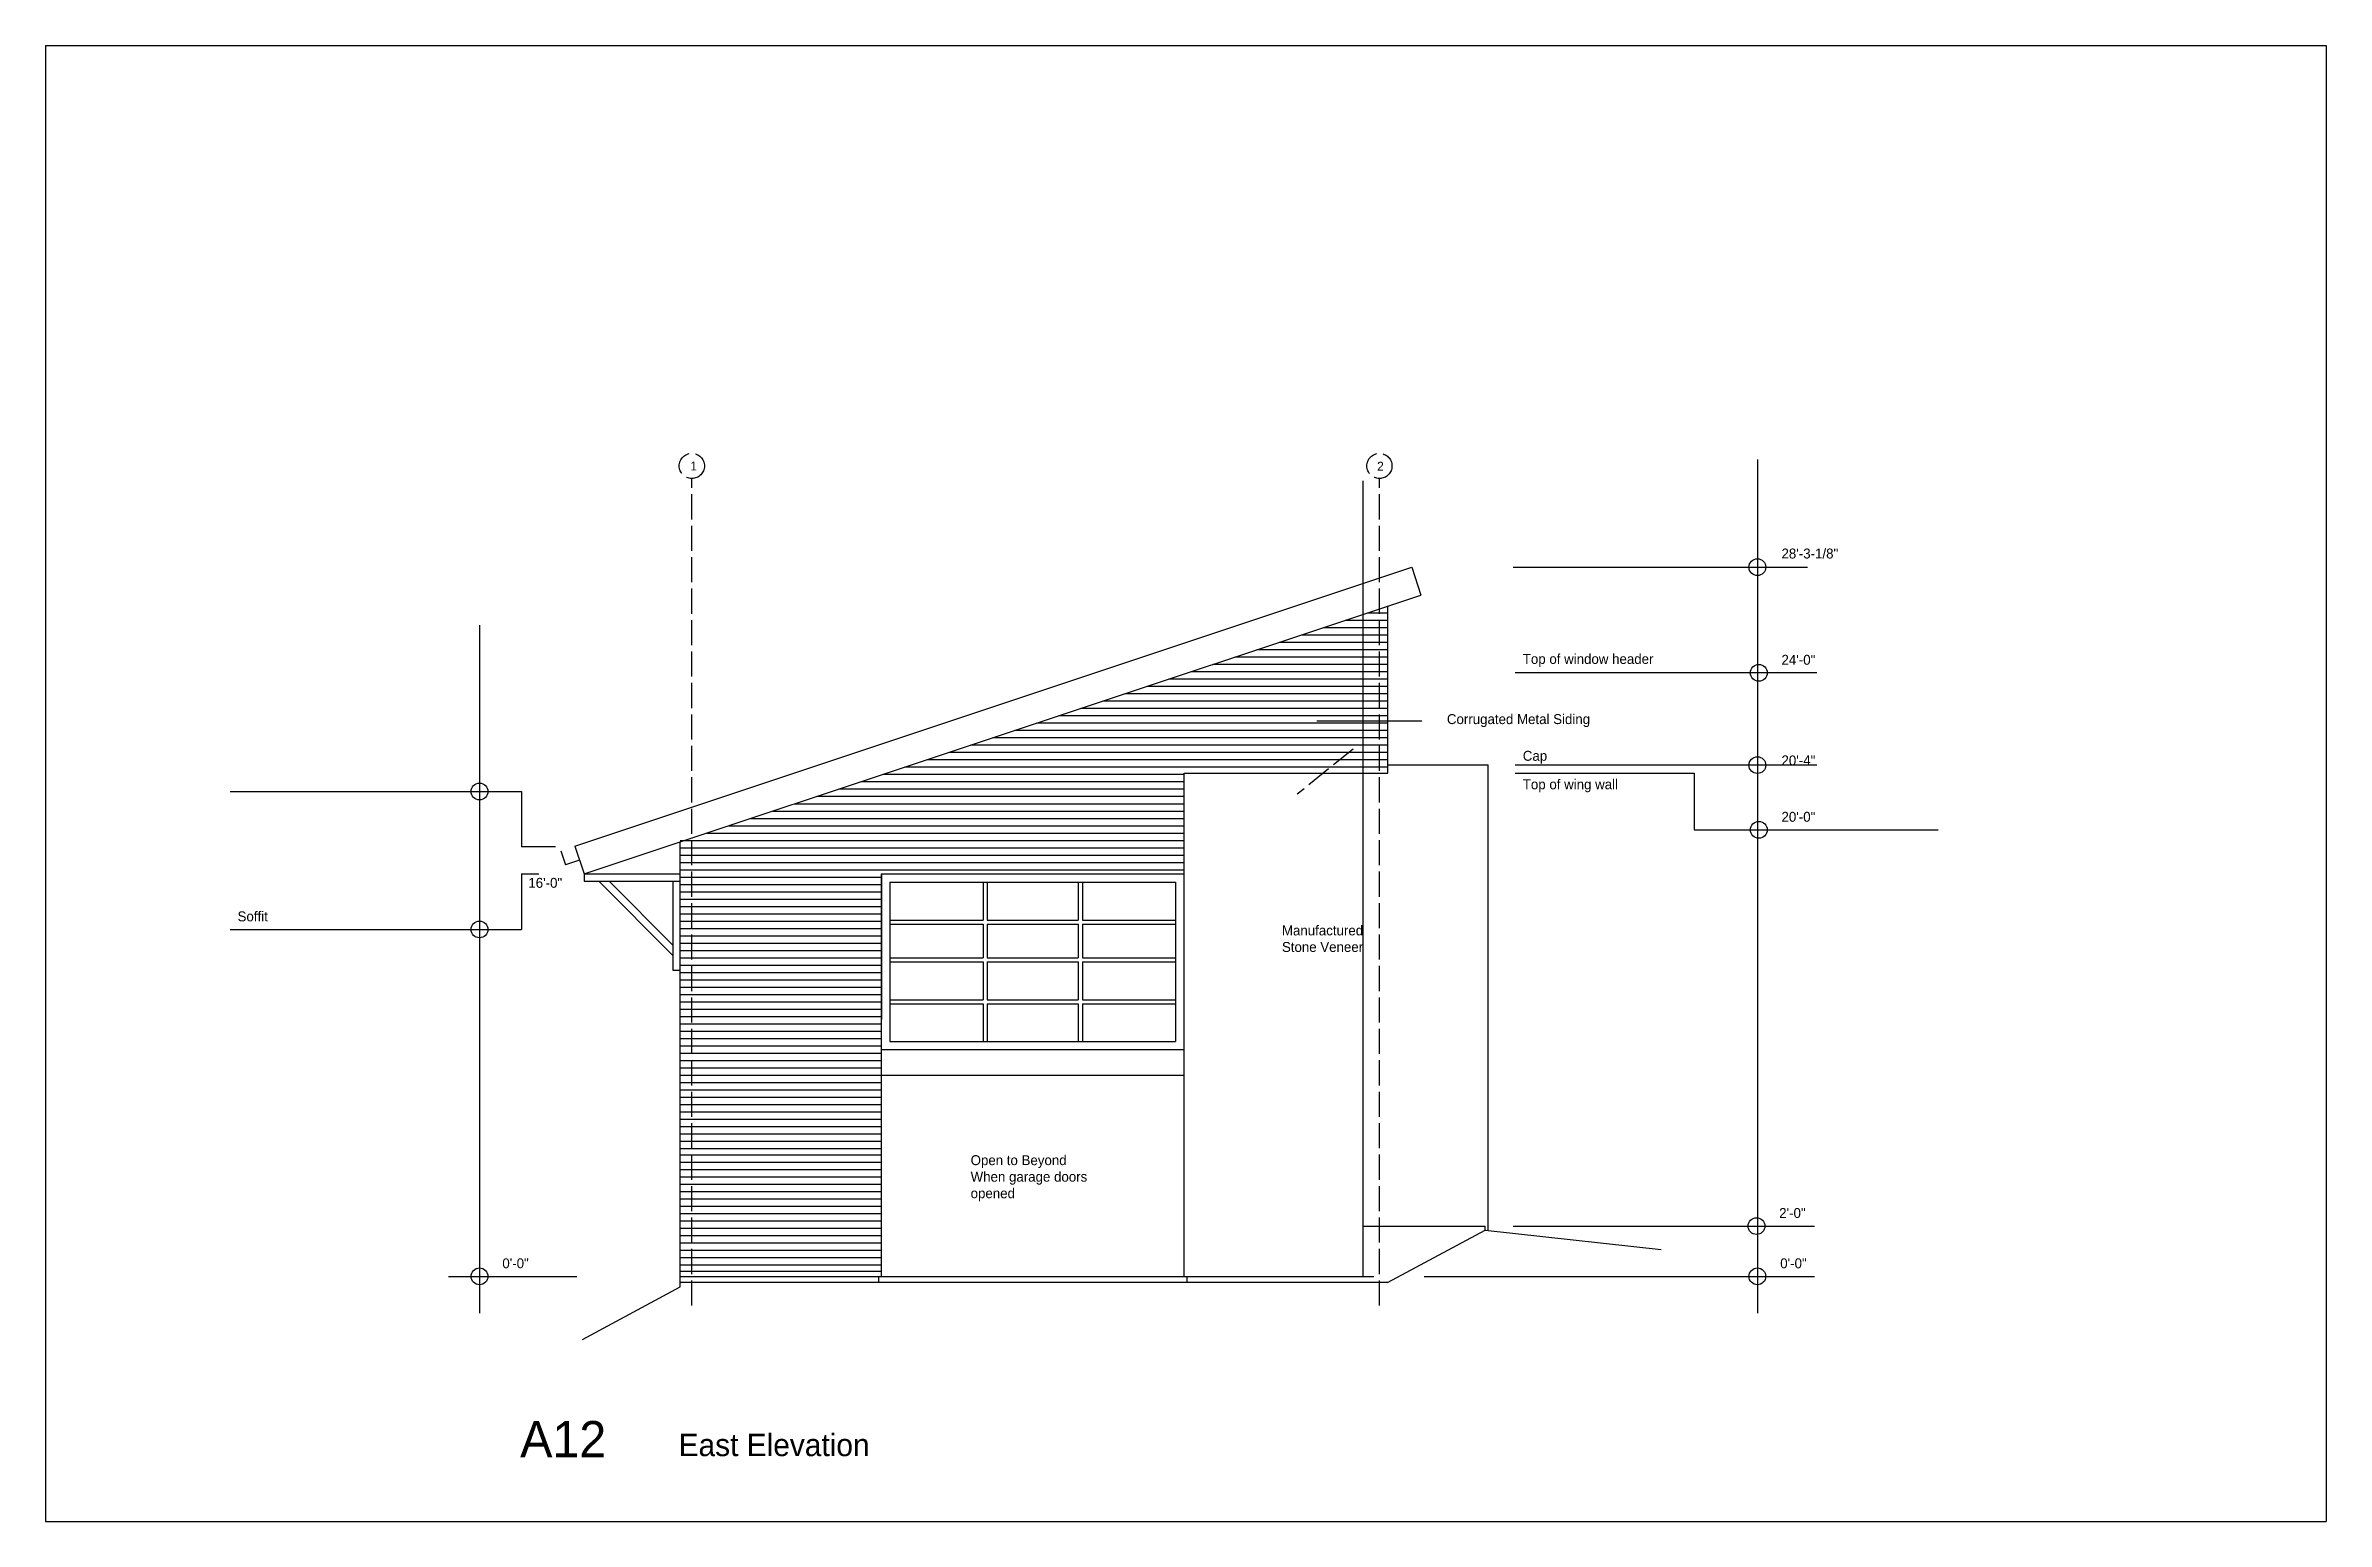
# Model space of a CAD drawing. Header units: inches. Extents: x 967 to 6851, y -1067 to 3434.
# Drawn here: x 2166 to 3254, y -1067 to -363 of the extents above; entities that cross this region are included whole.
import ezdxf

# ---------------------------------------------------------------- set-up
doc = ezdxf.new("R2010")
doc.units = ezdxf.units.IN
doc.header["$MEASUREMENT"] = 0
doc.linetypes.add('ACAD_ISO02W100', pattern=[15, 12, -3])
for name, color, linetype in [('const', 7, 'Continuous'), ('e1', 7, 'Continuous'), ('e2', 251, 'Continuous'), ('glassSwing', 172, 'ACAD_ISO02W100'), ('grid', 252, 'ACAD_ISO02W100'), ('millwork', 253, 'Continuous'), ('walls', 7, 'Continuous')]:
    doc.layers.add(name, color=color, linetype=linetype)

msp = doc.modelspace()

# ---------------------------------------------------------------- texts
at = {"layer": 'const', "attachment_point": 1}
for s, insert, char_height, width in [('1', (2473.6, -561.8), 4.26, 1625.197), ('2', (2801.2, -561.9), 4.26, 1625.197), ('28\'-3-1/8"', (2994.1, -603.3), 4.74, 1805.775), ('\\PTop of window header', (2870.7, -645.7), 4.736, 1805.775), ('24\'-0"', (2994.1, -654), 4.74, 1805.775), ('Corrugated Metal Siding', (2834.5, -682.3), 4.736, 1805.775), ('Cap', (2870.7, -699.8), 4.74, 1805.775), ('20\'-4"', (2994.1, -702), 4.74, 1805.775), ('Top of wing wall', (2870.7, -713.4), 4.736, 1805.775), ('20\'-0"', (2994.1, -728.9), 4.74, 1805.775), ('16\'-0"', (2396.3, -760.4), 4.74, 1805.775), ('Soffit', (2257.6, -776.4), 4.74, 1805.775), ('Manufactured^JStone Veneer', (2755.8, -783.1), 4.736, 1805.775), ('Open to Beyond^JWhen garage doors^Jopened', (2607.3, -892.7), 4.736, 1805.775), ('2\'-0"', (2993, -917.9), 4.74, 1805.775), ('0\'-0"', (2383.9, -941.9), 4.74, 1805.775), ('0\'-0"', (2993.5, -941.9), 4.74, 1805.775), ('A12', (2392.4, -1019.5), 17.26, 6582.049), ('East Elevation', (2468, -1025.6), 10.656, 4062.993)]:
    msp.add_mtext(s, dxfattribs=dict(at, insert=insert, char_height=char_height, width=width))

# ---------------------------------------------------------------- linework, layer by layer
for p, q in [((2166, -363.4), (3254, -363.4)), ((2166, -363.4), (2166, -1067.4)), ((3254, -363.4), (3254, -1067.4)), ((2166, -1067.4), (3254, -1067.4))]:
    msp.add_line(p, q)
at = {"layer": 'e1'}
for p, q in [((2817.7, -612.2), (2822.1, -625.5)), ((2709.1, -950.5), (2709.1, -710.5)), ((2411.8, -747.5), (2414, -754.1)), ((2418.5, -745.2), (2422.9, -758.5)), ((2564.8, -854.5), (2564.8, -758.5)), ((2564.8, -758.5), (2709.1, -758.5)), ((2564.8, -854.5), (2709.1, -854.5)), ((2710.6, -953.5), (2710.6, -950.5))]:
    msp.add_line(p, q, dxfattribs=at)
at = {"layer": 'e2'}
for p, q in [((2982.6, -560.8), (2982.6, -968)), ((2794.6, -926.5), (2794.6, -571)), ((2866.1, -612.2), (3006.5, -612.2)), ((2373, -639.9), (2373, -968)), ((2775.4, -641), (2806.3, -641)), ((2785.9, -637.5), (2806.3, -637.5)), ((2796.4, -634), (2806.3, -634)), ((2743.9, -651.5), (2806.3, -651.5)), ((2754.4, -648), (2806.3, -648)), ((2764.9, -644.5), (2806.3, -644.5)), ((2712.4, -662), (2806.3, -662)), ((2722.9, -658.5), (2806.3, -658.5)), ((2733.4, -655), (2806.3, -655)), ((2867.1, -662.5), (3010.9, -662.5)), ((2680.9, -672.5), (2806.3, -672.5)), ((2691.4, -669), (2806.3, -669)), ((2701.9, -665.5), (2806.3, -665.5)), ((2649.4, -683), (2806.3, -683)), ((2659.9, -679.5), (2806.3, -679.5)), ((2670.4, -676), (2806.3, -676)), ((2617.9, -693.5), (2806.3, -693.5)), ((2628.4, -690), (2806.3, -690)), ((2638.9, -686.5), (2806.3, -686.5)), ((2586.4, -704), (2806.3, -704)), ((2596.9, -700.5), (2806.3, -700.5)), ((2607.4, -697), (2806.3, -697)), ((2867.1, -706.5), (3010.9, -706.5)), ((2544.4, -718), (2709.1, -718)), ((2554.9, -714.5), (2709.1, -714.5)), ((2565.4, -711), (2709.1, -711)), ((2575.9, -707.5), (2806.3, -707.5)), ((2867.1, -710.5), (2952.5, -710.5)), ((2952.5, -710.5), (2952.5, -737.5)), ((2254, -719.2), (2393.1, -719.2)), ((2393.1, -719.2), (2393.1, -745.6)), ((2512.9, -728.5), (2709.1, -728.5)), ((2523.4, -725), (2709.1, -725)), ((2533.9, -721.5), (2709.1, -721.5)), ((2481.4, -739), (2709.1, -739)), ((2491.9, -735.5), (2709.1, -735.5)), ((2502.4, -732), (2709.1, -732)), ((2952.5, -737.5), (3010.9, -737.5)), ((2952.5, -737.5), (3068.8, -737.5)), ((2409.3, -745.6), (2393.1, -745.6)), ((2468.8, -742.5), (2709.1, -742.5)), ((2468.8, -746), (2709.1, -746)), ((2468.8, -749.5), (2709.1, -749.5)), ((2393.1, -758.5), (2401.3, -758.5)), ((2393.1, -758.5), (2393.1, -785)), ((2422.9, -758.5), (2468.8, -758.5)), ((2468.8, -753), (2709.1, -753)), ((2468.8, -756.5), (2709.1, -756.5)), ((2468.8, -760), (2564.8, -760)), ((2564.8, -758.5), (2564.8, -828)), ((2564.8, -758.5), (2695.8, -758.5)), ((2564.8, -758.5), (2695.8, -758.5)), ((2422.9, -762), (2468.8, -762)), ((2468.8, -763.5), (2564.8, -763.5)), ((2468.8, -767), (2564.8, -767)), ((2468.8, -770.5), (2564.8, -770.5)), ((2568.8, -762.5), (2568.8, -838.5)), ((2568.8, -762.5), (2705.1, -762.5)), ((2613.2, -762.5), (2613.2, -780.5)), ((2615.2, -762.5), (2615.2, -780.5)), ((2658.6, -762.5), (2658.6, -780.5)), ((2660.6, -762.5), (2660.6, -780.5)), ((2705.1, -762.5), (2705.1, -838.5)), ((2468.8, -774), (2564.8, -774)), ((2468.8, -777.5), (2564.8, -777.5)), ((2468.8, -781), (2564.8, -781)), ((2568.8, -780.5), (2613.2, -780.5)), ((2568.8, -782.5), (2613.2, -782.5)), ((2613.2, -782.5), (2613.2, -798.5)), ((2615.2, -780.5), (2658.6, -780.5)), ((2615.2, -782.5), (2658.6, -782.5)), ((2615.2, -782.5), (2615.2, -798.5)), ((2658.6, -782.5), (2658.6, -798.5)), ((2660.6, -780.5), (2705.1, -780.5)), ((2660.6, -782.5), (2705.1, -782.5)), ((2660.6, -782.5), (2660.6, -798.5)), ((2254, -785), (2393.1, -785)), ((2468.8, -784.5), (2564.8, -784.5)), ((2468.8, -788), (2564.8, -788)), ((2468.8, -791.5), (2564.8, -791.5)), ((2468.8, -795), (2564.8, -795)), ((2468.8, -798.5), (2564.8, -798.5)), ((2468.8, -802), (2564.8, -802)), ((2568.8, -798.5), (2613.2, -798.5)), ((2568.8, -800.5), (2613.2, -800.5)), ((2613.2, -800.5), (2613.2, -818.5)), ((2615.2, -798.5), (2658.6, -798.5)), ((2615.2, -800.5), (2658.6, -800.5)), ((2615.2, -800.5), (2615.2, -818.5)), ((2658.6, -800.5), (2658.6, -818.5)), ((2660.6, -798.5), (2705.1, -798.5)), ((2660.6, -800.5), (2705.1, -800.5)), ((2660.6, -800.5), (2660.6, -818.5)), ((2468.8, -805.5), (2564.8, -805.5)), ((2468.8, -809), (2564.8, -809)), ((2468.8, -812.5), (2564.8, -812.5)), ((2468.8, -816), (2564.8, -816)), ((2468.8, -819.5), (2564.8, -819.5)), ((2468.8, -823), (2564.8, -823)), ((2468.8, -826.5), (2564.8, -826.5)), ((2568.8, -818.5), (2613.2, -818.5)), ((2568.8, -820.5), (2613.2, -820.5)), ((2613.2, -820.5), (2613.2, -838.5)), ((2615.2, -818.5), (2658.6, -818.5)), ((2615.2, -820.5), (2658.6, -820.5)), ((2615.2, -820.5), (2615.2, -838.5)), ((2658.6, -820.5), (2658.6, -838.5)), ((2660.6, -818.5), (2705.1, -818.5)), ((2660.6, -820.5), (2660.6, -838.5)), ((2660.6, -820.5), (2705.1, -820.5)), ((2468.8, -830), (2564.8, -830)), ((2468.8, -833.5), (2564.8, -833.5)), ((2468.8, -837), (2564.8, -837)), ((2468.8, -840.5), (2564.8, -840.5)), ((2468.8, -844), (2564.8, -844)), ((2468.8, -847.5), (2564.8, -847.5)), ((2709.1, -842.5), (2564.8, -842.5)), ((2568.8, -838.5), (2705.1, -838.5)), ((2468.8, -851), (2564.8, -851)), ((2468.8, -854.5), (2564.8, -854.5)), ((2468.8, -858), (2564.8, -858)), ((2468.8, -861.5), (2564.8, -861.5)), ((2468.8, -865), (2564.8, -865)), ((2468.8, -868.5), (2564.8, -868.5)), ((2468.8, -872), (2564.8, -872)), ((2468.8, -875.5), (2564.8, -875.5)), ((2468.8, -879), (2564.8, -879)), ((2468.8, -882.5), (2564.8, -882.5)), ((2468.8, -886), (2564.8, -886)), ((2468.8, -889.5), (2564.8, -889.5)), ((2468.8, -892.5), (2564.8, -892.5)), ((2468.8, -896), (2564.8, -896)), ((2468.8, -899.5), (2564.8, -899.5)), ((2468.8, -903), (2564.8, -903)), ((2468.8, -906.5), (2564.8, -906.5)), ((2468.8, -910), (2564.8, -910)), ((2468.8, -913.5), (2564.8, -913.5)), ((2468.8, -917), (2564.8, -917)), ((2468.8, -920.5), (2564.8, -920.5)), ((2468.8, -924), (2564.8, -924)), ((2468.8, -927.5), (2564.8, -927.5)), ((2468.8, -931), (2564.8, -931)), ((2468.8, -934.5), (2564.8, -934.5)), ((2794.6, -926.5), (2852.8, -926.5)), ((2794.6, -950.5), (2794.6, -926.5)), ((2823.7, -926.5), (2842.1, -926.5)), ((2866.1, -926.5), (3009.8, -926.5)), ((2468.8, -938), (2564.8, -938)), ((2468.8, -941.5), (2564.8, -941.5)), ((2468.8, -945), (2564.8, -945)), ((2358.3, -950.5), (2419.4, -950.5)), ((2468.8, -948), (2564.8, -948)), ((2468.8, -950.5), (2710.3, -950.5)), ((2563.4, -950.5), (2563.4, -953.5)), ((2710.3, -950.5), (2794.6, -950.5)), ((2710.3, -950.5), (2799.7, -950.5)), ((2823.7, -950.5), (3009.8, -950.5))]:
    msp.add_line(p, q, dxfattribs=at)
for centre in [(2982.6, -612.2), (2983.3, -662.6), (2982.6, -706.6), (2373, -719.2), (2983.3, -737.5), (2373, -785), (2982.2, -926.5), (2373, -950.5), (2982.6, -950.5)]:
    msp.add_circle(centre, 4, dxfattribs=at)
at = {"layer": 'glassSwing'}
msp.add_line((2789.7, -699), (2763.1, -720.5), dxfattribs=at)
msp.add_line((2789.7, -699), (2763.1, -720.5), dxfattribs=at)
at = {"layer": 'grid'}
for p, q in [((2474.3, -964.4), (2474.3, -569.9)), ((2802.3, -964.4), (2802.3, -569.9))]:
    msp.add_line(p, q, dxfattribs=at)
for centre in [(2474.3, -563.9), (2802.3, -563.9)]:
    msp.add_circle(centre, 6, dxfattribs=at)
at = {"layer": 'millwork'}
for p, q in [((2422.9, -758.5), (2422.9, -762)), ((2429.9, -762), (2465.3, -797.4)), ((2434.8, -762), (2465.3, -792.5)), ((2465.3, -762), (2465.3, -804.4)), ((2465.3, -804.4), (2468.8, -804.4))]:
    msp.add_line(p, q, dxfattribs=at)
at = {"layer": 'walls'}
for p, q in [((2418.5, -745.2), (2817.7, -612.2)), ((2422.9, -758.5), (2822.1, -625.5)), ((2806.3, -710.5), (2806.3, -630.7)), ((2822.5, -685.7), (2772.5, -685.7)), ((2806.3, -706.5), (2854.1, -706.5)), ((2854.1, -928.6), (2854.1, -706.5)), ((2709.1, -710.5), (2806.3, -710.5)), ((2468.8, -955.5), (2468.8, -743.2)), ((2420.7, -751.9), (2414, -754.1)), ((2564.8, -950.5), (2564.8, -854.5)), ((2806.1, -953.5), (2852.8, -928.5)), ((2852.8, -928.5), (2852.8, -926.5)), ((2852.8, -928.5), (2936.7, -937.7)), ((2422.1, -980.6), (2468.8, -955.5)), ((2806.1, -953.5), (2468.8, -953.5))]:
    msp.add_line(p, q, dxfattribs=at)

msp.set_redraw_order([(e.dxf.handle, doc.entitydb.next_handle()) for e in msp.query("TEXT MTEXT ATTDEF DIMENSION ARC_DIMENSION")])  # texts and dimensions are drawn at this point

doc.saveas('drawing.dxf')
